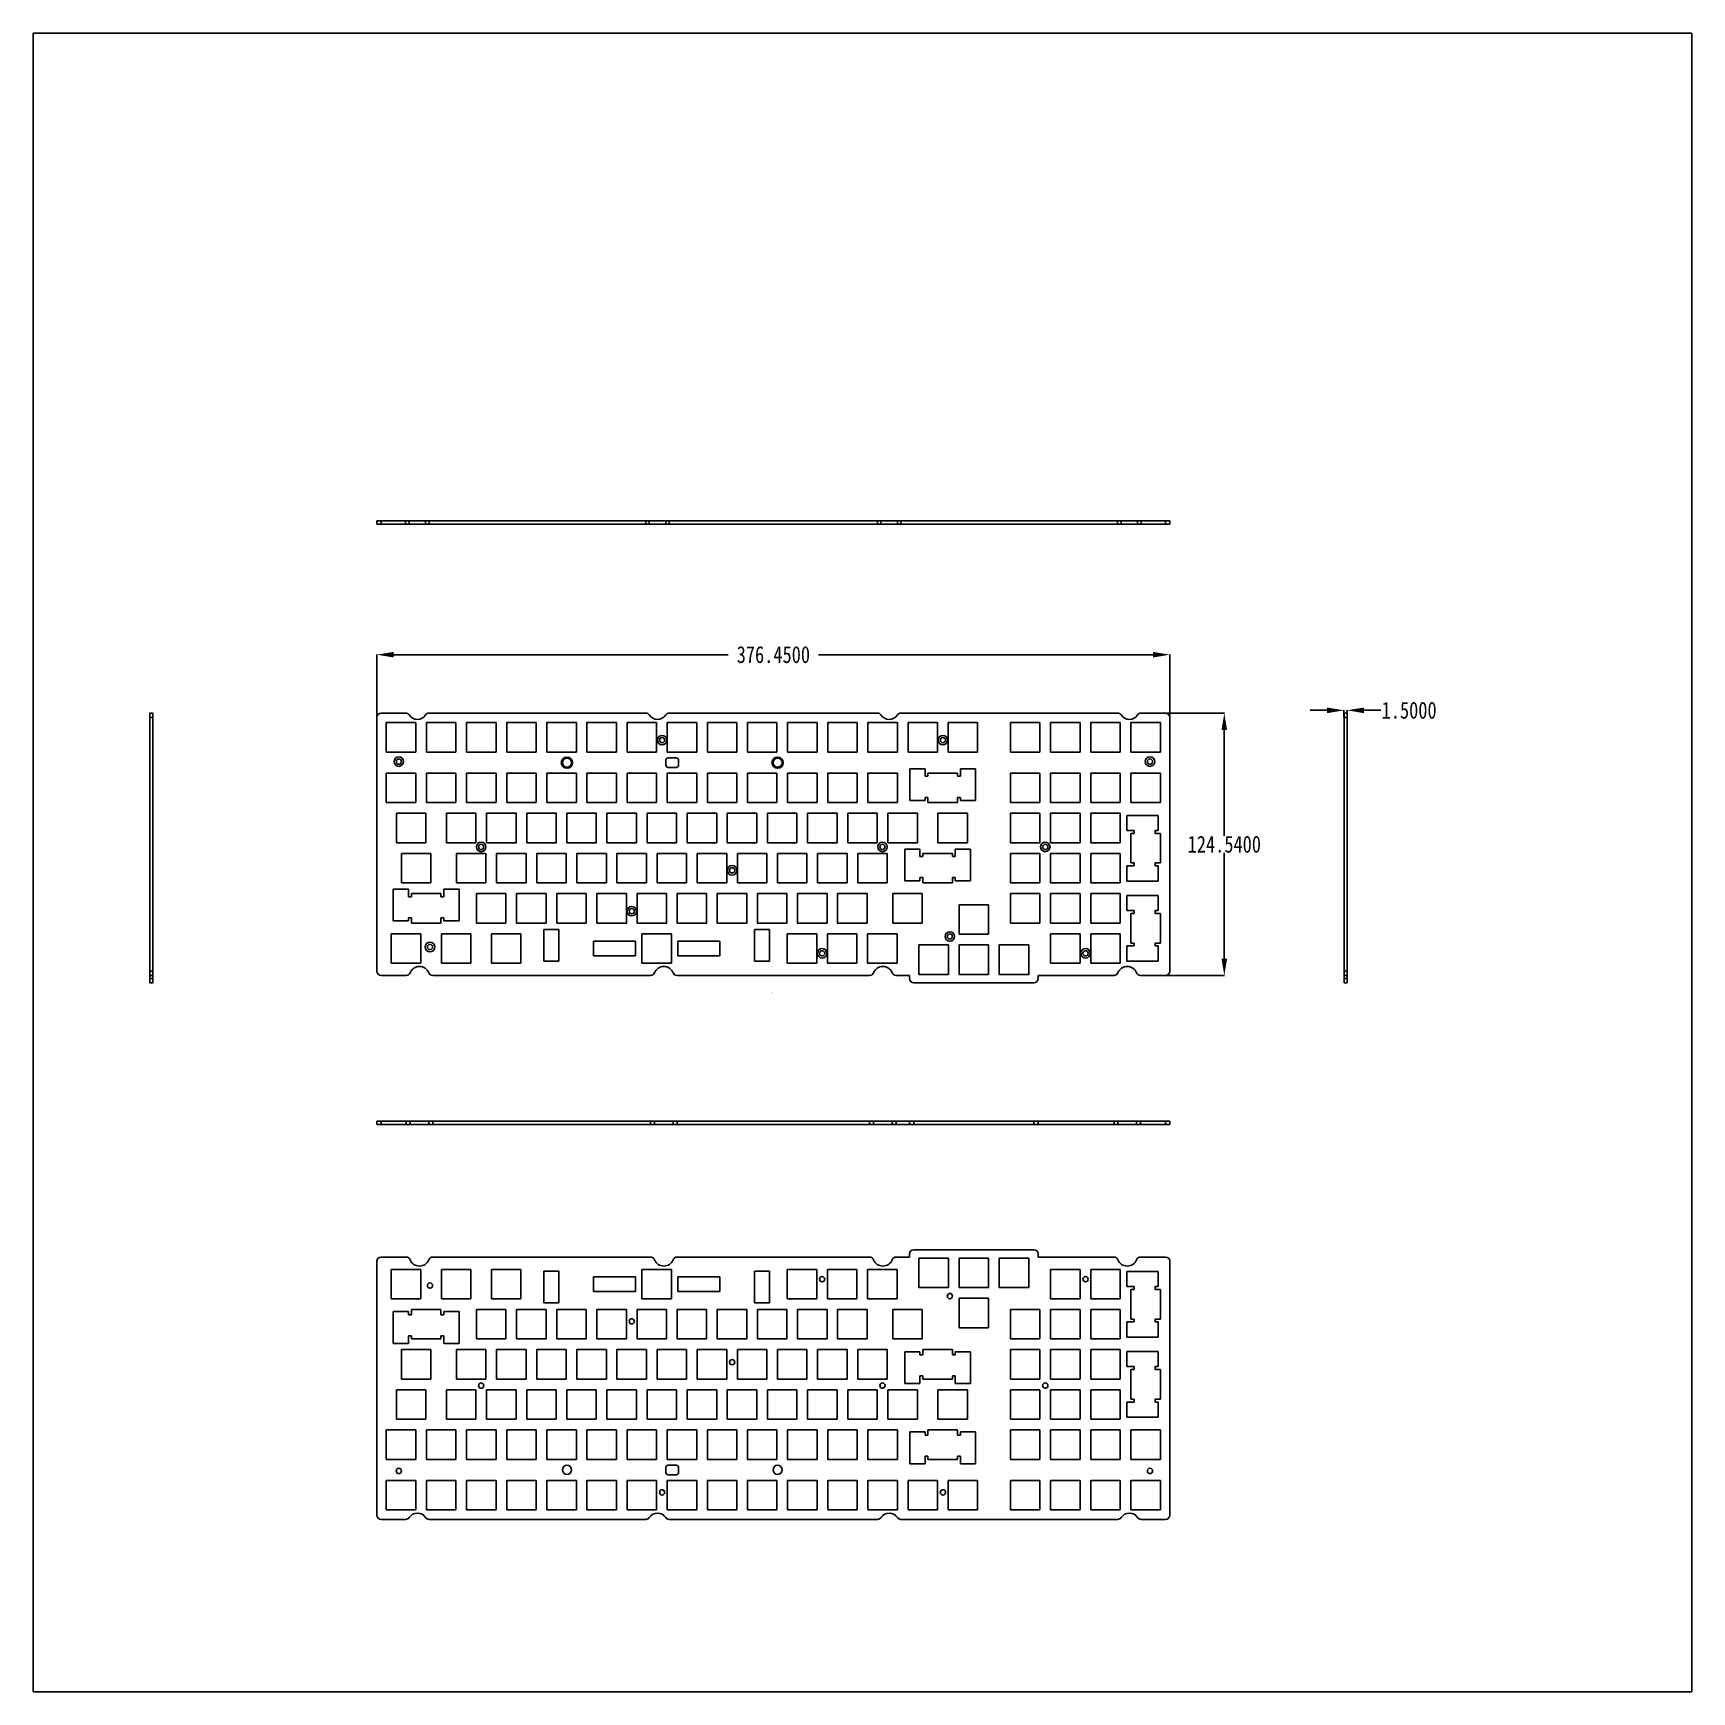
# Model space of a CAD drawing. Header units: inches. Extents: x 0 to 787, y 0 to 787.
import ezdxf

# ---------------------------------------------------------------- set-up
doc = ezdxf.new("R2010")
doc.units = ezdxf.units.IN
doc.header["$LTSCALE"] = 51.326917
doc.header["$MEASUREMENT"] = 0
doc.header["$PDMODE"] = 3
doc.header["$PDSIZE"] = 0.3125
doc.layers.get('0').update_dxf_attribs({"linetype": 'CONTINUOUS'})
doc.layers.get('Defpoints').update_dxf_attribs({"linetype": 'CONTINUOUS'})
doc.styles.get("Standard").update_dxf_attribs({"font": 'txt', "width": 0.8})
doc.dimstyles.get("Standard").update_dxf_attribs({"dimtxt": 0.15625, "dimasz": 0.1875, "dimexe": 0.125, "dimexo": 0.0625, "dimgap": 0.09, "dimtad": 0, "dimtih": 1, "dimtoh": 1, "dimzin": 4, "dimdsep": 46, "dimtxsty": 'Standard', "dimblk": '_FILLED', "dimblk1": '_FILLED', "dimblk2": '_FILLED', "dimcen": 0.09, "dimazin": 1, "dimtp": 0.01, "dimtm": 0.01, "dimtfac": 1, "dimtofl": 0, "dimtmove": 0, "dimatfit": 3, "dimldrblk": '_FILLED', "dimfxl": 1, "dimtolj": 1, "dimtzin": 4, "dimarcsym": 0})

msp = doc.modelspace()

# ---------------------------------------------------------------- texts
at = {"color": 2, "linetype": 'Continuous', "insert": (351.37795, 331.82634), "char_height": 0.15625, "width": 1.125, "attachment_point": 3, "line_spacing_factor": 0.9}
msp.add_mtext('比例 25.400', dxfattribs=at)

# ---------------------------------------------------------------- blocks, each defined once
blk = doc.blocks.new('_FILLED')
at = {"color": 0, "linetype": 'ByBlock'}
blk.add_solid([(0, 0), (-1, 0.167), (-1, -0.167)], dxfattribs=at)
blk = doc.blocks.new('*D2')
at = {"color": 0, "lineweight": -2, "transparency": 16777216}
for p, q in [((537.67, 464.61), (565.58, 464.61)), ((565.46, 456.61), (565.46, 406.43)), ((565.46, 348.07), (565.46, 398.25)), ((537.67, 340.07), (565.58, 340.07))]:
    blk.add_line(p, q, dxfattribs=at)
at = {"layer": 'Defpoints', "color": 0, "transparency": 16777216}
for p in [(537.6, 464.61), (537.6, 340.07), (565.46, 340.07)]:
    blk.add_point(p, dxfattribs=at)
at = {"color": 0, "lineweight": -2, "transparency": 16777216, "xscale": 8, "yscale": 8, "zscale": 8}
for p, rotation in [((565.46, 464.61), 90), ((565.46, 340.07), 270)]:
    blk.add_blockref('_FILLED', p, dxfattribs=dict(at, rotation=rotation))
at = {"color": 0, "transparency": 16777216, "insert": (565.46, 402.34), "char_height": 8, "attachment_point": 5}
blk.add_mtext('\\A1;124.5400', dxfattribs=at)
blk = doc.blocks.new('*D3')
at = {"color": 0, "lineweight": -2, "transparency": 16777216}
for p, q in [((163.15, 462.67), (163.15, 492.48)), ((171.15, 492.35), (329.95, 492.35)), ((531.6, 492.35), (372.8, 492.35)), ((539.6, 462.67), (539.6, 492.48))]:
    blk.add_line(p, q, dxfattribs=at)
at = {"layer": 'Defpoints', "color": 0, "transparency": 16777216}
for p in [(539.6, 492.35), (163.15, 462.61), (539.6, 462.61)]:
    blk.add_point(p, dxfattribs=at)
at = {"color": 0, "lineweight": -2, "transparency": 16777216, "xscale": 8, "yscale": 8, "zscale": 8, "rotation": 180}
blk.add_blockref('_FILLED', (163.15, 492.35), dxfattribs=at)
at = {"color": 0, "lineweight": -2, "transparency": 16777216, "xscale": 8, "yscale": 8, "zscale": 8}
blk.add_blockref('_FILLED', (539.6, 492.35), dxfattribs=at)
at = {"color": 0, "transparency": 16777216, "insert": (351.38, 492.35), "char_height": 8, "attachment_point": 5}
blk.add_mtext('\\A1;376.4500', dxfattribs=at)
blk = doc.blocks.new('*D4')
at = {"color": 0, "lineweight": -2, "transparency": 16777216}
for p, q in [((614.28, 465.94), (606.28, 465.94)), ((622.28, 462.67), (622.28, 466.06)), ((623.78, 462.67), (623.78, 466.06)), ((631.78, 465.94), (639.78, 465.94))]:
    blk.add_line(p, q, dxfattribs=at)
at = {"layer": 'Defpoints', "color": 0, "transparency": 16777216}
for p in [(623.78, 465.94), (622.28, 462.61), (623.78, 462.61)]:
    blk.add_point(p, dxfattribs=at)
at = {"color": 0, "lineweight": -2, "transparency": 16777216, "xscale": 8, "yscale": 8, "zscale": 8}
blk.add_blockref('_FILLED', (622.28, 465.94), dxfattribs=at)
at = {"color": 0, "lineweight": -2, "transparency": 16777216, "xscale": 8, "yscale": 8, "zscale": 8, "rotation": 180}
blk.add_blockref('_FILLED', (623.78, 465.94), dxfattribs=at)
at = {"color": 0, "transparency": 16777216, "insert": (653.2, 465.94), "char_height": 8, "attachment_point": 5}
blk.add_mtext('\\A1;1.5000', dxfattribs=at)

# ---------------------------------------------------------------- dimensions: what is measured, and where the dimension line sits
for base, p1, p2, picture, middle in [((539.60295, 492.35387), (163.15295, 462.61055), (539.60295, 462.61055), '*D3', (351.37795, 492.35387)), ((623.7815, 465.93529), (622.2815, 462.61055), (623.7815, 462.61055), '*D4', (653.20483, 465.93529))]:
    dim = msp.add_linear_dim(base=base, p1=p1, p2=p2, dimstyle='Standard', override={"dimtxt": 8, "dimasz": 8, "dimdec": 4, "dimzin": 0, "dimcen": 8.39895, "dimadec": 0, "dimazin": 0, "dimtp": 0, "dimtm": 0, "dimtdec": 4, "dimtzin": 0})
    dim.commit()
    dim.dimension.update_dxf_attribs({"geometry": picture, "text_midpoint": middle})
dim = msp.add_linear_dim(base=(565.45686, 340.07055), p1=(537.60295, 464.61055), p2=(537.60295, 340.07055), angle=90, dimstyle='Standard', override={"dimtxt": 8, "dimasz": 8, "dimdec": 4, "dimzin": 0, "dimcen": 8.39895, "dimadec": 0, "dimazin": 0, "dimtp": 0, "dimtm": 0, "dimtdec": 4, "dimtzin": 0})
dim.commit()
dim.dimension.update_dxf_attribs({"geometry": '*D2', "text_midpoint": (565.45686, 402.34055), "dimtype": 160})

# ---------------------------------------------------------------- linework, layer by layer
at = {"color": 7, "linetype": 'Continuous'}
for p, q in [((0, 0), (0, 787.40157)), ((0, 787.40157), (787.40157, 787.40157)), ((787.40157, 0), (787.40157, 787.40157)), ((163.15295, 554.36811), (163.15295, 555.86811)), ((163.15295, 555.86811), (539.60295, 555.86811)), ((163.15295, 554.36811), (539.60295, 554.36811)), ((165.15295, 555.86811), (165.15295, 554.36811)), ((176.78563, 554.36811), (176.78563, 555.86811)), ((178.44261, 555.86811), (178.44261, 554.36811)), ((186.31329, 554.36811), (186.31329, 555.86811)), ((187.97028, 555.86811), (187.97028, 554.36811)), ((290.78563, 554.36811), (290.78563, 555.86811)), ((292.44261, 555.86811), (292.44261, 554.36811)), ((300.31329, 554.36811), (300.31329, 555.86811)), ((301.97028, 555.86811), (301.97028, 554.36811)), ((400.78563, 554.36811), (400.78563, 555.86811)), ((402.44261, 555.86811), (402.44261, 554.36811)), ((410.31329, 554.36811), (410.31329, 555.86811)), ((411.97028, 555.86811), (411.97028, 554.36811)), ((514.78563, 554.36811), (514.78563, 555.86811)), ((516.44261, 555.86811), (516.44261, 554.36811)), ((524.31329, 554.36811), (524.31329, 555.86811)), ((525.97028, 555.86811), (525.97028, 554.36811)), ((537.60295, 554.36811), (537.60295, 555.86811)), ((539.60295, 555.86811), (539.60295, 554.36811)), ((55.35236, 336.57055), (55.35236, 464.61055)), ((55.35236, 464.61055), (56.85236, 464.61055)), ((56.85236, 336.57055), (56.85236, 464.61055)), ((165.15295, 464.61055), (176.78563, 464.61055)), ((187.97028, 464.61055), (290.78563, 464.61055)), ((301.97028, 464.61055), (400.78563, 464.61055)), ((411.97028, 464.61055), (514.78563, 464.61055)), ((525.97028, 464.61055), (537.60295, 464.61055)), ((622.2815, 464.61055), (622.2815, 336.57055)), ((622.2815, 464.61055), (623.7815, 464.61055)), ((623.7815, 336.57055), (623.7815, 464.61055)), ((56.85236, 462.61055), (55.35236, 462.61055)), ((163.15295, 342.07055), (163.15295, 462.61055)), ((167.65295, 446.11055), (167.65295, 460.11055)), ((167.65295, 460.11055), (181.65295, 460.11055)), ((181.65295, 460.11055), (181.65295, 446.11055)), ((186.70295, 446.11055), (186.70295, 460.11055)), ((186.70295, 460.11055), (200.70295, 460.11055)), ((200.70295, 460.11055), (200.70295, 446.11055)), ((205.75295, 446.11055), (205.75295, 460.11055)), ((205.75295, 460.11055), (219.75295, 460.11055)), ((219.75295, 460.11055), (219.75295, 446.11055)), ((224.80295, 446.11055), (224.80295, 460.11055)), ((224.80295, 460.11055), (238.80295, 460.11055)), ((238.80295, 460.11055), (238.80295, 446.11055)), ((243.85295, 446.11055), (243.85295, 460.11055)), ((243.85295, 460.11055), (257.85295, 460.11055)), ((257.85295, 460.11055), (257.85295, 446.11055)), ((262.90295, 446.11055), (262.90295, 460.11055)), ((262.90295, 460.11055), (276.90295, 460.11055)), ((276.90295, 460.11055), (276.90295, 446.11055)), ((281.95295, 446.11055), (281.95295, 460.11055)), ((281.95295, 460.11055), (295.95295, 460.11055)), ((295.95295, 460.11055), (295.95295, 446.11055)), ((301.00295, 446.11055), (301.00295, 460.11055)), ((301.00295, 460.11055), (315.00295, 460.11055)), ((315.00295, 460.11055), (315.00295, 446.11055)), ((320.05295, 446.11055), (320.05295, 460.11055)), ((320.05295, 460.11055), (334.05295, 460.11055)), ((334.05295, 460.11055), (334.05295, 446.11055)), ((339.10295, 446.11055), (339.10295, 460.11055)), ((339.10295, 460.11055), (353.10295, 460.11055)), ((353.10295, 460.11055), (353.10295, 446.11055)), ((358.15295, 446.11055), (358.15295, 460.11055)), ((358.15295, 460.11055), (372.15295, 460.11055)), ((372.15295, 460.11055), (372.15295, 446.11055)), ((377.20295, 446.11055), (377.20295, 460.11055)), ((377.20295, 460.11055), (391.20295, 460.11055)), ((391.20295, 460.11055), (391.20295, 446.11055)), ((396.25295, 446.11055), (396.25295, 460.11055)), ((396.25295, 460.11055), (410.25295, 460.11055)), ((410.25295, 460.11055), (410.25295, 446.11055)), ((415.30295, 446.11055), (415.30295, 460.11055)), ((415.30295, 460.11055), (429.30295, 460.11055)), ((429.30295, 460.11055), (429.30295, 446.11055)), ((434.35295, 460.11055), (448.35295, 460.11055)), ((434.35295, 446.11055), (434.35295, 460.11055)), ((448.35295, 460.11055), (448.35295, 446.11055)), ((463.95295, 460.11055), (477.95295, 460.11055)), ((463.95295, 446.11055), (463.95295, 460.11055)), ((477.95295, 460.11055), (477.95295, 446.11055)), ((483.00295, 460.11055), (497.00295, 460.11055)), ((483.00295, 446.11055), (483.00295, 460.11055)), ((497.00295, 460.11055), (497.00295, 446.11055)), ((502.05295, 460.11055), (516.05295, 460.11055)), ((502.05295, 446.11055), (502.05295, 460.11055)), ((516.05295, 460.11055), (516.05295, 446.11055)), ((521.10295, 460.11055), (535.10295, 460.11055)), ((521.10295, 446.11055), (521.10295, 460.11055)), ((535.10295, 460.11055), (535.10295, 446.11055)), ((539.60295, 462.61055), (539.60295, 342.07055)), ((623.7815, 462.61055), (622.2815, 462.61055)), ((181.65295, 446.11055), (167.65295, 446.11055)), ((200.70295, 446.11055), (186.70295, 446.11055)), ((219.75295, 446.11055), (205.75295, 446.11055)), ((238.80295, 446.11055), (224.80295, 446.11055)), ((257.85295, 446.11055), (243.85295, 446.11055)), ((276.90295, 446.11055), (262.90295, 446.11055)), ((295.95295, 446.11055), (281.95295, 446.11055)), ((300.37795, 442.37055), (300.37795, 439.87055)), ((315.00295, 446.11055), (301.00295, 446.11055)), ((305.37795, 443.37055), (301.37795, 443.37055)), ((306.37795, 439.87055), (306.37795, 442.37055)), ((334.05295, 446.11055), (320.05295, 446.11055)), ((353.10295, 446.11055), (339.10295, 446.11055)), ((372.15295, 446.11055), (358.15295, 446.11055)), ((391.20295, 446.11055), (377.20295, 446.11055)), ((410.25295, 446.11055), (396.25295, 446.11055)), ((429.30295, 446.11055), (415.30295, 446.11055)), ((448.35295, 446.11055), (434.35295, 446.11055)), ((477.95295, 446.11055), (463.95295, 446.11055)), ((497.00295, 446.11055), (483.00295, 446.11055)), ((516.05295, 446.11055), (502.05295, 446.11055)), ((535.10295, 446.11055), (521.10295, 446.11055)), ((167.65295, 422.11055), (167.65295, 436.11055)), ((167.65295, 436.11055), (181.65295, 436.11055)), ((181.65295, 436.11055), (181.65295, 422.11055)), ((186.70295, 422.11055), (186.70295, 436.11055)), ((186.70295, 436.11055), (200.70295, 436.11055)), ((200.70295, 436.11055), (200.70295, 422.11055)), ((205.75295, 422.11055), (205.75295, 436.11055)), ((205.75295, 436.11055), (219.75295, 436.11055)), ((219.75295, 436.11055), (219.75295, 422.11055)), ((224.80295, 422.11055), (224.80295, 436.11055)), ((224.80295, 436.11055), (238.80295, 436.11055)), ((238.80295, 436.11055), (238.80295, 422.11055)), ((243.85295, 422.11055), (243.85295, 436.11055)), ((243.85295, 436.11055), (257.85295, 436.11055)), ((257.85295, 436.11055), (257.85295, 422.11055)), ((262.90295, 422.11055), (262.90295, 436.11055)), ((262.90295, 436.11055), (276.90295, 436.11055)), ((276.90295, 436.11055), (276.90295, 422.11055)), ((281.95295, 422.11055), (281.95295, 436.11055)), ((281.95295, 436.11055), (295.95295, 436.11055)), ((295.95295, 436.11055), (295.95295, 422.11055)), ((301.00295, 422.11055), (301.00295, 436.11055)), ((301.00295, 436.11055), (315.00295, 436.11055)), ((301.37795, 438.87055), (305.37795, 438.87055)), ((315.00295, 436.11055), (315.00295, 422.11055)), ((320.05295, 422.11055), (320.05295, 436.11055)), ((320.05295, 436.11055), (334.05295, 436.11055)), ((334.05295, 436.11055), (334.05295, 422.11055)), ((339.10295, 422.11055), (339.10295, 436.11055)), ((339.10295, 436.11055), (353.10295, 436.11055)), ((353.10295, 436.11055), (353.10295, 422.11055)), ((358.15295, 422.11055), (358.15295, 436.11055)), ((358.15295, 436.11055), (372.15295, 436.11055)), ((372.15295, 436.11055), (372.15295, 422.11055)), ((377.20295, 422.11055), (377.20295, 436.11055)), ((377.20295, 436.11055), (391.20295, 436.11055)), ((391.20295, 436.11055), (391.20295, 422.11055)), ((396.25295, 436.11055), (410.25295, 436.11055)), ((396.25295, 422.11055), (396.25295, 436.11055)), ((410.25295, 436.11055), (410.25295, 422.11055)), ((416.18295, 438.17055), (423.38295, 438.17055)), ((416.18295, 423.11055), (416.18295, 438.17055)), ((423.38295, 438.17055), (423.38295, 434.61055)), ((423.38295, 434.61055), (424.78295, 434.61055)), ((424.78295, 436.11055), (438.78295, 436.11055)), ((424.78295, 434.61055), (424.78295, 436.11055)), ((438.78295, 436.11055), (438.78295, 434.61055)), ((438.78295, 434.61055), (440.18295, 434.61055)), ((440.18295, 438.17055), (447.38295, 438.17055)), ((440.18295, 434.61055), (440.18295, 438.17055)), ((447.38295, 438.17055), (447.38295, 423.11055)), ((463.95295, 436.11055), (477.95295, 436.11055)), ((463.95295, 422.11055), (463.95295, 436.11055)), ((477.95295, 436.11055), (477.95295, 422.11055)), ((483.00295, 436.11055), (497.00295, 436.11055)), ((483.00295, 422.11055), (483.00295, 436.11055)), ((497.00295, 436.11055), (497.00295, 422.11055)), ((502.05295, 436.11055), (516.05295, 436.11055)), ((502.05295, 422.11055), (502.05295, 436.11055)), ((516.05295, 436.11055), (516.05295, 422.11055)), ((521.10295, 436.11055), (535.10295, 436.11055)), ((521.10295, 422.11055), (521.10295, 436.11055)), ((535.10295, 436.11055), (535.10295, 422.11055)), ((181.65295, 422.11055), (167.65295, 422.11055)), ((200.70295, 422.11055), (186.70295, 422.11055)), ((219.75295, 422.11055), (205.75295, 422.11055)), ((238.80295, 422.11055), (224.80295, 422.11055)), ((257.85295, 422.11055), (243.85295, 422.11055)), ((276.90295, 422.11055), (262.90295, 422.11055)), ((295.95295, 422.11055), (281.95295, 422.11055)), ((315.00295, 422.11055), (301.00295, 422.11055)), ((334.05295, 422.11055), (320.05295, 422.11055)), ((353.10295, 422.11055), (339.10295, 422.11055)), ((372.15295, 422.11055), (358.15295, 422.11055)), ((391.20295, 422.11055), (377.20295, 422.11055)), ((410.25295, 422.11055), (396.25295, 422.11055)), ((423.38295, 423.11055), (416.18295, 423.11055)), ((424.78295, 424.61055), (423.38295, 424.61055)), ((423.38295, 424.61055), (423.38295, 423.11055)), ((424.78295, 422.11055), (424.78295, 424.61055)), ((438.78295, 422.11055), (424.78295, 422.11055)), ((440.18295, 424.61055), (438.78295, 424.61055)), ((438.78295, 424.61055), (438.78295, 422.11055)), ((440.18295, 423.11055), (440.18295, 424.61055)), ((447.38295, 423.11055), (440.18295, 423.11055)), ((477.95295, 422.11055), (463.95295, 422.11055)), ((497.00295, 422.11055), (483.00295, 422.11055)), ((516.05295, 422.11055), (502.05295, 422.11055)), ((535.10295, 422.11055), (521.10295, 422.11055)), ((172.42295, 403.06055), (172.42295, 417.06055)), ((172.42295, 417.06055), (186.42295, 417.06055)), ((186.42295, 417.06055), (186.42295, 403.06055)), ((196.18295, 403.06055), (196.18295, 417.06055)), ((196.18295, 417.06055), (210.18295, 417.06055)), ((210.18295, 417.06055), (210.18295, 403.06055)), ((215.23295, 403.06055), (215.23295, 417.06055)), ((215.23295, 417.06055), (229.23295, 417.06055)), ((229.23295, 417.06055), (229.23295, 403.06055)), ((234.28295, 403.06055), (234.28295, 417.06055)), ((234.28295, 417.06055), (248.28295, 417.06055)), ((248.28295, 417.06055), (248.28295, 403.06055)), ((253.33295, 403.06055), (253.33295, 417.06055)), ((253.33295, 417.06055), (267.33295, 417.06055)), ((267.33295, 417.06055), (267.33295, 403.06055)), ((272.38295, 403.06055), (272.38295, 417.06055)), ((272.38295, 417.06055), (286.38295, 417.06055)), ((286.38295, 417.06055), (286.38295, 403.06055)), ((291.43295, 403.06055), (291.43295, 417.06055)), ((291.43295, 417.06055), (305.43295, 417.06055)), ((305.43295, 417.06055), (305.43295, 403.06055)), ((310.48295, 403.06055), (310.48295, 417.06055)), ((310.48295, 417.06055), (324.48295, 417.06055)), ((324.48295, 417.06055), (324.48295, 403.06055)), ((329.53295, 403.06055), (329.53295, 417.06055)), ((329.53295, 417.06055), (343.53295, 417.06055)), ((343.53295, 417.06055), (343.53295, 403.06055)), ((348.58295, 403.06055), (348.58295, 417.06055)), ((348.58295, 417.06055), (362.58295, 417.06055)), ((362.58295, 417.06055), (362.58295, 403.06055)), ((367.63295, 403.06055), (367.63295, 417.06055)), ((367.63295, 417.06055), (381.63295, 417.06055)), ((381.63295, 417.06055), (381.63295, 403.06055)), ((386.68295, 417.06055), (400.68295, 417.06055)), ((386.68295, 403.06055), (386.68295, 417.06055)), ((400.68295, 417.06055), (400.68295, 403.06055)), ((405.73295, 417.06055), (419.73295, 417.06055)), ((405.73295, 403.06055), (405.73295, 417.06055)), ((419.73295, 417.06055), (419.73295, 403.06055)), ((429.50295, 417.06055), (443.50295, 417.06055)), ((429.50295, 403.06055), (429.50295, 417.06055)), ((443.50295, 417.06055), (443.50295, 403.06055)), ((463.95295, 417.06055), (477.95295, 417.06055)), ((463.95295, 403.06055), (463.95295, 417.06055)), ((477.95295, 417.06055), (477.95295, 403.06055)), ((483.00295, 417.06055), (497.00295, 417.06055)), ((483.00295, 403.06055), (483.00295, 417.06055)), ((497.00295, 417.06055), (497.00295, 403.06055)), ((502.05295, 417.06055), (516.05295, 417.06055)), ((502.05295, 403.06055), (502.05295, 417.06055)), ((516.05295, 417.06055), (516.05295, 403.06055)), ((519.16295, 416.07055), (534.10295, 416.07055)), ((519.16295, 408.87055), (519.16295, 416.07055)), ((534.10295, 416.07055), (534.10295, 408.87055)), ((186.42295, 403.06055), (172.42295, 403.06055)), ((210.18295, 403.06055), (196.18295, 403.06055)), ((229.23295, 403.06055), (215.23295, 403.06055)), ((248.28295, 403.06055), (234.28295, 403.06055)), ((267.33295, 403.06055), (253.33295, 403.06055)), ((286.38295, 403.06055), (272.38295, 403.06055)), ((305.43295, 403.06055), (291.43295, 403.06055)), ((324.48295, 403.06055), (310.48295, 403.06055)), ((343.53295, 403.06055), (329.53295, 403.06055)), ((362.58295, 403.06055), (348.58295, 403.06055)), ((381.63295, 403.06055), (367.63295, 403.06055)), ((400.68295, 403.06055), (386.68295, 403.06055)), ((419.73295, 403.06055), (405.73295, 403.06055)), ((443.50295, 403.06055), (429.50295, 403.06055)), ((477.95295, 403.06055), (463.95295, 403.06055)), ((497.00295, 403.06055), (483.00295, 403.06055)), ((516.05295, 403.06055), (502.05295, 403.06055)), ((522.60295, 408.87055), (519.16295, 408.87055)), ((521.10295, 407.47055), (522.60295, 407.47055)), ((521.10295, 393.47055), (521.10295, 407.47055)), ((522.60295, 407.47055), (522.60295, 408.87055)), ((534.10295, 408.87055), (532.60295, 408.87055)), ((532.60295, 408.87055), (532.60295, 407.47055)), ((532.60295, 407.47055), (535.10295, 407.47055)), ((535.10295, 407.47055), (535.10295, 393.47055)), ((174.80295, 384.01055), (174.80295, 398.01055)), ((174.80295, 398.01055), (188.80295, 398.01055)), ((188.80295, 398.01055), (188.80295, 384.01055)), ((200.95295, 384.01055), (200.95295, 398.01055)), ((200.95295, 398.01055), (214.95295, 398.01055)), ((214.95295, 398.01055), (214.95295, 384.01055)), ((220.00295, 384.01055), (220.00295, 398.01055)), ((220.00295, 398.01055), (234.00295, 398.01055)), ((234.00295, 398.01055), (234.00295, 384.01055)), ((239.05295, 384.01055), (239.05295, 398.01055)), ((239.05295, 398.01055), (253.05295, 398.01055)), ((253.05295, 398.01055), (253.05295, 384.01055)), ((258.10295, 384.01055), (258.10295, 398.01055)), ((258.10295, 398.01055), (272.10295, 398.01055)), ((272.10295, 398.01055), (272.10295, 384.01055)), ((277.15295, 384.01055), (277.15295, 398.01055)), ((277.15295, 398.01055), (291.15295, 398.01055)), ((291.15295, 398.01055), (291.15295, 384.01055)), ((296.20295, 384.01055), (296.20295, 398.01055)), ((296.20295, 398.01055), (310.20295, 398.01055)), ((310.20295, 398.01055), (310.20295, 384.01055)), ((315.25295, 384.01055), (315.25295, 398.01055)), ((315.25295, 398.01055), (329.25295, 398.01055)), ((329.25295, 398.01055), (329.25295, 384.01055)), ((334.30295, 384.01055), (334.30295, 398.01055)), ((334.30295, 398.01055), (348.30295, 398.01055)), ((348.30295, 398.01055), (348.30295, 384.01055)), ((353.35295, 398.01055), (367.35295, 398.01055)), ((353.35295, 384.01055), (353.35295, 398.01055)), ((367.35295, 398.01055), (367.35295, 384.01055)), ((372.40295, 398.01055), (386.40295, 398.01055)), ((372.40295, 384.01055), (372.40295, 398.01055)), ((386.40295, 398.01055), (386.40295, 384.01055)), ((391.45295, 398.01055), (405.45295, 398.01055)), ((391.45295, 384.01055), (391.45295, 398.01055)), ((405.45295, 398.01055), (405.45295, 384.01055)), ((413.76295, 400.07055), (420.96295, 400.07055)), ((413.76295, 385.01055), (413.76295, 400.07055)), ((420.96295, 400.07055), (420.96295, 396.51055)), ((420.96295, 396.51055), (422.36295, 396.51055)), ((422.36295, 398.01055), (436.36295, 398.01055)), ((422.36295, 396.51055), (422.36295, 398.01055)), ((436.36295, 398.01055), (436.36295, 396.51055)), ((436.36295, 396.51055), (437.76295, 396.51055)), ((437.76295, 400.07055), (444.96295, 400.07055)), ((437.76295, 396.51055), (437.76295, 400.07055)), ((444.96295, 400.07055), (444.96295, 385.01055)), ((463.95295, 398.01055), (477.95295, 398.01055)), ((463.95295, 384.01055), (463.95295, 398.01055)), ((477.95295, 398.01055), (477.95295, 384.01055)), ((483.00295, 398.01055), (497.00295, 398.01055)), ((483.00295, 384.01055), (483.00295, 398.01055)), ((497.00295, 398.01055), (497.00295, 384.01055)), ((502.05295, 398.01055), (516.05295, 398.01055)), ((502.05295, 384.01055), (502.05295, 398.01055)), ((516.05295, 398.01055), (516.05295, 384.01055)), ((422.36295, 386.51055), (420.96295, 386.51055)), ((420.96295, 386.51055), (420.96295, 385.01055)), ((422.36295, 384.01055), (422.36295, 386.51055)), ((437.76295, 386.51055), (436.36295, 386.51055)), ((436.36295, 386.51055), (436.36295, 384.01055)), ((437.76295, 385.01055), (437.76295, 386.51055)), ((519.16295, 392.07055), (522.60295, 392.07055)), ((519.16295, 384.87055), (519.16295, 392.07055)), ((522.60295, 393.47055), (521.10295, 393.47055)), ((522.60295, 392.07055), (522.60295, 393.47055)), ((535.10295, 393.47055), (532.60295, 393.47055)), ((532.60295, 393.47055), (532.60295, 392.07055)), ((532.60295, 392.07055), (534.10295, 392.07055)), ((534.10295, 392.07055), (534.10295, 384.87055)), ((170.95295, 365.96055), (170.95295, 381.02055)), ((170.95295, 381.02055), (178.15295, 381.02055)), ((188.80295, 384.01055), (174.80295, 384.01055)), ((178.15295, 381.02055), (178.15295, 377.46055)), ((179.55295, 377.46055), (179.55295, 378.96055)), ((179.55295, 378.96055), (193.55295, 378.96055)), ((193.55295, 378.96055), (193.55295, 377.46055)), ((194.95295, 377.46055), (194.95295, 381.02055)), ((194.95295, 381.02055), (202.15295, 381.02055)), ((214.95295, 384.01055), (200.95295, 384.01055)), ((202.15295, 381.02055), (202.15295, 365.96055)), ((210.45295, 364.96055), (210.45295, 378.96055)), ((210.45295, 378.96055), (224.45295, 378.96055)), ((234.00295, 384.01055), (220.00295, 384.01055)), ((224.45295, 378.96055), (224.45295, 364.96055)), ((229.50295, 364.96055), (229.50295, 378.96055)), ((229.50295, 378.96055), (243.50295, 378.96055)), ((253.05295, 384.01055), (239.05295, 384.01055)), ((243.50295, 378.96055), (243.50295, 364.96055)), ((248.55295, 364.96055), (248.55295, 378.96055)), ((248.55295, 378.96055), (262.55295, 378.96055)), ((272.10295, 384.01055), (258.10295, 384.01055)), ((262.55295, 378.96055), (262.55295, 364.96055)), ((267.60295, 364.96055), (267.60295, 378.96055)), ((267.60295, 378.96055), (281.60295, 378.96055)), ((291.15295, 384.01055), (277.15295, 384.01055)), ((281.60295, 378.96055), (281.60295, 364.96055)), ((286.65295, 364.96055), (286.65295, 378.96055)), ((286.65295, 378.96055), (300.65295, 378.96055)), ((310.20295, 384.01055), (296.20295, 384.01055)), ((300.65295, 378.96055), (300.65295, 364.96055)), ((305.70295, 364.96055), (305.70295, 378.96055)), ((305.70295, 378.96055), (319.70295, 378.96055)), ((329.25295, 384.01055), (315.25295, 384.01055)), ((319.70295, 378.96055), (319.70295, 364.96055)), ((324.75295, 364.96055), (324.75295, 378.96055)), ((324.75295, 378.96055), (338.75295, 378.96055)), ((348.30295, 384.01055), (334.30295, 384.01055)), ((338.75295, 378.96055), (338.75295, 364.96055)), ((343.80295, 378.96055), (357.80295, 378.96055)), ((343.80295, 364.96055), (343.80295, 378.96055)), ((367.35295, 384.01055), (353.35295, 384.01055)), ((357.80295, 378.96055), (357.80295, 364.96055)), ((362.85295, 378.96055), (376.85295, 378.96055)), ((362.85295, 364.96055), (362.85295, 378.96055)), ((386.40295, 384.01055), (372.40295, 384.01055)), ((376.85295, 378.96055), (376.85295, 364.96055)), ((381.90295, 378.96055), (395.90295, 378.96055)), ((381.90295, 364.96055), (381.90295, 378.96055)), ((405.45295, 384.01055), (391.45295, 384.01055)), ((395.90295, 378.96055), (395.90295, 364.96055)), ((408.05295, 378.96055), (422.05295, 378.96055)), ((408.05295, 364.96055), (408.05295, 378.96055)), ((420.96295, 385.01055), (413.76295, 385.01055)), ((422.05295, 378.96055), (422.05295, 364.96055)), ((436.36295, 384.01055), (422.36295, 384.01055)), ((444.96295, 385.01055), (437.76295, 385.01055)), ((477.95295, 384.01055), (463.95295, 384.01055)), ((463.95295, 378.96055), (477.95295, 378.96055)), ((463.95295, 364.96055), (463.95295, 378.96055)), ((477.95295, 378.96055), (477.95295, 364.96055)), ((497.00295, 384.01055), (483.00295, 384.01055)), ((483.00295, 378.96055), (497.00295, 378.96055)), ((483.00295, 364.96055), (483.00295, 378.96055)), ((497.00295, 378.96055), (497.00295, 364.96055)), ((516.05295, 384.01055), (502.05295, 384.01055)), ((502.05295, 378.96055), (516.05295, 378.96055)), ((502.05295, 364.96055), (502.05295, 378.96055)), ((516.05295, 378.96055), (516.05295, 364.96055)), ((534.10295, 384.87055), (519.16295, 384.87055)), ((519.16295, 378.07055), (534.10295, 378.07055)), ((519.16295, 370.87055), (519.16295, 378.07055)), ((534.10295, 378.07055), (534.10295, 370.87055)), ((178.15295, 377.46055), (179.55295, 377.46055)), ((193.55295, 377.46055), (194.95295, 377.46055)), ((439.56295, 373.62055), (453.56295, 373.62055)), ((439.56295, 359.62055), (439.56295, 373.62055)), ((453.56295, 373.62055), (453.56295, 359.62055)), ((522.60295, 370.87055), (519.16295, 370.87055)), ((522.60295, 369.47055), (522.60295, 370.87055)), ((534.10295, 370.87055), (532.60295, 370.87055)), ((532.60295, 370.87055), (532.60295, 369.47055)), ((178.15295, 365.96055), (170.95295, 365.96055)), ((178.15295, 367.46055), (178.15295, 365.96055)), ((179.55295, 367.46055), (178.15295, 367.46055)), ((179.55295, 364.96055), (179.55295, 367.46055)), ((193.55295, 364.96055), (179.55295, 364.96055)), ((193.55295, 367.46055), (193.55295, 364.96055)), ((194.95295, 367.46055), (193.55295, 367.46055)), ((194.95295, 365.96055), (194.95295, 367.46055)), ((202.15295, 365.96055), (194.95295, 365.96055)), ((224.45295, 364.96055), (210.45295, 364.96055)), ((243.50295, 364.96055), (229.50295, 364.96055)), ((262.55295, 364.96055), (248.55295, 364.96055)), ((281.60295, 364.96055), (267.60295, 364.96055)), ((300.65295, 364.96055), (286.65295, 364.96055)), ((319.70295, 364.96055), (305.70295, 364.96055)), ((338.75295, 364.96055), (324.75295, 364.96055)), ((357.80295, 364.96055), (343.80295, 364.96055)), ((376.85295, 364.96055), (362.85295, 364.96055)), ((395.90295, 364.96055), (381.90295, 364.96055)), ((422.05295, 364.96055), (408.05295, 364.96055)), ((477.95295, 364.96055), (463.95295, 364.96055)), ((497.00295, 364.96055), (483.00295, 364.96055)), ((516.05295, 364.96055), (502.05295, 364.96055)), ((521.10295, 369.47055), (522.60295, 369.47055)), ((521.10295, 355.47055), (521.10295, 369.47055)), ((532.60295, 369.47055), (535.10295, 369.47055)), ((535.10295, 369.47055), (535.10295, 355.47055)), ((170.02295, 345.91055), (170.02295, 359.91055)), ((170.02295, 359.91055), (184.02295, 359.91055)), ((184.02295, 359.91055), (184.02295, 345.91055)), ((193.79295, 345.91055), (193.79295, 359.91055)), ((193.79295, 359.91055), (207.79295, 359.91055)), ((207.79295, 359.91055), (207.79295, 345.91055)), ((217.56295, 345.91055), (217.56295, 359.91055)), ((217.56295, 359.91055), (231.56295, 359.91055)), ((231.56295, 359.91055), (231.56295, 345.91055)), ((242.36295, 346.79055), (242.36295, 361.85055)), ((242.36295, 361.85055), (249.56295, 361.85055)), ((249.56295, 361.85055), (249.56295, 346.79055)), ((265.96295, 349.41055), (265.96295, 356.41055)), ((265.96295, 356.41055), (285.96295, 356.41055)), ((285.96295, 356.41055), (285.96295, 349.41055)), ((288.96295, 345.91055), (288.96295, 359.91055)), ((288.96295, 359.91055), (302.96295, 359.91055)), ((302.96295, 359.91055), (302.96295, 345.91055)), ((305.96295, 349.41055), (305.96295, 356.41055)), ((305.96295, 356.41055), (325.96295, 356.41055)), ((325.96295, 356.41055), (325.96295, 349.41055)), ((342.36295, 361.85055), (349.56295, 361.85055)), ((342.36295, 346.79055), (342.36295, 361.85055)), ((349.56295, 361.85055), (349.56295, 346.79055)), ((357.98295, 359.91055), (371.98295, 359.91055)), ((357.98295, 345.91055), (357.98295, 359.91055)), ((371.98295, 359.91055), (371.98295, 345.91055)), ((377.03295, 359.91055), (391.03295, 359.91055)), ((377.03295, 345.91055), (377.03295, 359.91055)), ((391.03295, 359.91055), (391.03295, 345.91055)), ((396.08295, 359.91055), (410.08295, 359.91055)), ((396.08295, 345.91055), (396.08295, 359.91055)), ((410.08295, 359.91055), (410.08295, 345.91055)), ((420.51295, 354.57055), (434.51295, 354.57055)), ((420.51295, 340.57055), (420.51295, 354.57055)), ((434.51295, 354.57055), (434.51295, 340.57055)), ((453.56295, 359.62055), (439.56295, 359.62055)), ((439.56295, 354.57055), (453.56295, 354.57055)), ((439.56295, 340.57055), (439.56295, 354.57055)), ((453.56295, 354.57055), (453.56295, 340.57055)), ((458.61295, 354.57055), (472.61295, 354.57055)), ((458.61295, 340.57055), (458.61295, 354.57055)), ((472.61295, 354.57055), (472.61295, 340.57055)), ((483.00295, 359.91055), (497.00295, 359.91055)), ((483.00295, 345.91055), (483.00295, 359.91055)), ((497.00295, 359.91055), (497.00295, 345.91055)), ((502.05295, 359.91055), (516.05295, 359.91055)), ((502.05295, 345.91055), (502.05295, 359.91055)), ((516.05295, 359.91055), (516.05295, 345.91055)), ((522.60295, 355.47055), (521.10295, 355.47055)), ((522.60295, 354.07055), (522.60295, 355.47055)), ((535.10295, 355.47055), (532.60295, 355.47055)), ((532.60295, 355.47055), (532.60295, 354.07055)), ((249.56295, 346.79055), (242.36295, 346.79055)), ((285.96295, 349.41055), (265.96295, 349.41055)), ((325.96295, 349.41055), (305.96295, 349.41055)), ((349.56295, 346.79055), (342.36295, 346.79055)), ((519.16295, 354.07055), (522.60295, 354.07055)), ((519.16295, 346.87055), (519.16295, 354.07055)), ((534.10295, 346.87055), (519.16295, 346.87055)), ((532.60295, 354.07055), (534.10295, 354.07055)), ((534.10295, 354.07055), (534.10295, 346.87055)), ((55.35236, 342.07055), (56.85236, 342.07055)), ((56.85236, 340.07055), (55.35236, 340.07055)), ((177.10005, 340.07055), (165.15295, 340.07055)), ((184.02295, 345.91055), (170.02295, 345.91055)), ((293.10005, 340.07055), (189.65586, 340.07055)), ((207.79295, 345.91055), (193.79295, 345.91055)), ((231.56295, 345.91055), (217.56295, 345.91055)), ((302.96295, 345.91055), (288.96295, 345.91055)), ((397.10005, 340.07055), (305.65586, 340.07055)), ((371.98295, 345.91055), (357.98295, 345.91055)), ((391.03295, 345.91055), (377.03295, 345.91055)), ((410.08295, 345.91055), (396.08295, 345.91055)), ((416.01295, 340.07055), (409.65586, 340.07055)), ((416.01295, 340.07055), (416.01295, 338.57055)), ((434.51295, 340.57055), (420.51295, 340.57055)), ((453.56295, 340.57055), (439.56295, 340.57055)), ((472.61295, 340.57055), (458.61295, 340.57055)), ((477.10295, 340.07055), (513.10005, 340.07055)), ((477.10295, 340.07055), (477.10295, 338.57055)), ((497.00295, 345.91055), (483.00295, 345.91055)), ((516.05295, 345.91055), (502.05295, 345.91055)), ((525.65586, 340.07055), (537.60295, 340.07055)), ((622.2815, 342.07055), (623.7815, 342.07055)), ((623.7815, 340.07055), (622.2815, 340.07055)), ((55.35236, 338.57055), (56.85236, 338.57055)), ((56.85236, 336.57055), (55.35236, 336.57055)), ((475.10295, 336.57055), (418.01295, 336.57055)), ((622.2815, 338.57055), (623.7815, 338.57055)), ((623.7815, 336.57055), (622.2815, 336.57055)), ((163.15295, 269.37795), (163.15295, 270.87795)), ((163.15295, 270.87795), (539.60295, 270.87795)), ((163.15295, 269.37795), (539.60295, 269.37795)), ((165.15295, 270.87795), (165.15295, 269.37795)), ((177.10005, 269.37795), (177.10005, 270.87795)), ((178.96017, 270.87795), (178.96017, 269.37795)), ((187.79574, 269.37795), (187.79574, 270.87795)), ((189.65586, 270.87795), (189.65586, 269.37795)), ((293.10005, 269.37795), (293.10005, 270.87795)), ((294.96017, 270.87795), (294.96017, 269.37795)), ((303.79574, 269.37795), (303.79574, 270.87795)), ((305.65586, 270.87795), (305.65586, 269.37795)), ((397.10005, 269.37795), (397.10005, 270.87795)), ((398.96017, 270.87795), (398.96017, 269.37795)), ((407.79574, 269.37795), (407.79574, 270.87795)), ((409.65586, 270.87795), (409.65586, 269.37795)), ((416.01295, 269.37795), (416.01295, 270.87795)), ((418.01295, 270.87795), (418.01295, 269.37795)), ((475.10295, 269.37795), (475.10295, 270.87795)), ((477.10295, 270.87795), (477.10295, 269.37795)), ((513.10005, 269.37795), (513.10005, 270.87795)), ((514.96017, 270.87795), (514.96017, 269.37795)), ((523.79574, 269.37795), (523.79574, 270.87795)), ((525.65586, 270.87795), (525.65586, 269.37795)), ((537.60295, 269.37795), (537.60295, 270.87795)), ((539.60295, 270.87795), (539.60295, 269.37795)), ((177.10005, 206.38614), (165.15295, 206.38614)), ((293.10005, 206.38614), (189.65586, 206.38614)), ((397.10005, 206.38614), (305.65586, 206.38614)), ((416.01295, 206.38614), (409.65586, 206.38614)), ((416.01295, 206.38614), (416.01295, 207.88614)), ((475.10295, 209.88614), (418.01295, 209.88614)), ((434.51295, 205.88614), (420.51295, 205.88614)), ((420.51295, 205.88614), (420.51295, 191.88614)), ((434.51295, 191.88614), (434.51295, 205.88614)), ((453.56295, 205.88614), (439.56295, 205.88614)), ((439.56295, 205.88614), (439.56295, 191.88614)), ((453.56295, 191.88614), (453.56295, 205.88614)), ((472.61295, 205.88614), (458.61295, 205.88614)), ((458.61295, 205.88614), (458.61295, 191.88614)), ((472.61295, 191.88614), (472.61295, 205.88614)), ((477.10295, 206.38614), (477.10295, 207.88614)), ((477.10295, 206.38614), (513.10005, 206.38614)), ((525.65586, 206.38614), (537.60295, 206.38614)), ((163.15295, 204.38614), (163.15295, 83.84614)), ((170.02295, 200.54614), (170.02295, 186.54614)), ((184.02295, 200.54614), (170.02295, 200.54614)), ((184.02295, 186.54614), (184.02295, 200.54614)), ((193.79295, 200.54614), (193.79295, 186.54614)), ((207.79295, 200.54614), (193.79295, 200.54614)), ((207.79295, 186.54614), (207.79295, 200.54614)), ((217.56295, 200.54614), (217.56295, 186.54614)), ((231.56295, 200.54614), (217.56295, 200.54614)), ((231.56295, 186.54614), (231.56295, 200.54614)), ((242.36295, 199.66614), (242.36295, 184.60614)), ((249.56295, 199.66614), (242.36295, 199.66614)), ((249.56295, 184.60614), (249.56295, 199.66614)), ((265.96295, 197.04614), (265.96295, 190.04614)), ((285.96295, 197.04614), (265.96295, 197.04614)), ((285.96295, 190.04614), (285.96295, 197.04614)), ((288.96295, 200.54614), (288.96295, 186.54614)), ((302.96295, 200.54614), (288.96295, 200.54614)), ((302.96295, 186.54614), (302.96295, 200.54614)), ((305.96295, 197.04614), (305.96295, 190.04614)), ((325.96295, 197.04614), (305.96295, 197.04614)), ((325.96295, 190.04614), (325.96295, 197.04614)), ((342.36295, 199.66614), (342.36295, 184.60614)), ((349.56295, 199.66614), (342.36295, 199.66614)), ((349.56295, 184.60614), (349.56295, 199.66614)), ((357.98295, 200.54614), (357.98295, 186.54614)), ((371.98295, 200.54614), (357.98295, 200.54614)), ((371.98295, 186.54614), (371.98295, 200.54614)), ((377.03295, 200.54614), (377.03295, 186.54614)), ((391.03295, 200.54614), (377.03295, 200.54614)), ((391.03295, 186.54614), (391.03295, 200.54614)), ((396.08295, 200.54614), (396.08295, 186.54614)), ((410.08295, 200.54614), (396.08295, 200.54614)), ((410.08295, 186.54614), (410.08295, 200.54614)), ((497.00295, 200.54614), (483.00295, 200.54614)), ((483.00295, 200.54614), (483.00295, 186.54614)), ((497.00295, 186.54614), (497.00295, 200.54614)), ((516.05295, 200.54614), (502.05295, 200.54614)), ((502.05295, 200.54614), (502.05295, 186.54614)), ((516.05295, 186.54614), (516.05295, 200.54614)), ((534.10295, 199.58614), (519.16295, 199.58614)), ((519.16295, 199.58614), (519.16295, 192.38614)), ((534.10295, 192.38614), (534.10295, 199.58614)), ((539.60295, 83.84614), (539.60295, 204.38614)), ((265.96295, 190.04614), (285.96295, 190.04614)), ((305.96295, 190.04614), (325.96295, 190.04614)), ((420.51295, 191.88614), (434.51295, 191.88614)), ((439.56295, 191.88614), (453.56295, 191.88614)), ((458.61295, 191.88614), (472.61295, 191.88614)), ((519.16295, 192.38614), (522.60295, 192.38614)), ((522.60295, 190.98614), (521.10295, 190.98614)), ((521.10295, 190.98614), (521.10295, 176.98614)), ((522.60295, 192.38614), (522.60295, 190.98614)), ((532.60295, 192.38614), (534.10295, 192.38614)), ((532.60295, 190.98614), (532.60295, 192.38614)), ((535.10295, 190.98614), (532.60295, 190.98614)), ((535.10295, 176.98614), (535.10295, 190.98614)), ((170.02295, 186.54614), (184.02295, 186.54614)), ((179.55295, 181.49614), (179.55295, 178.99614)), ((193.55295, 181.49614), (179.55295, 181.49614)), ((193.55295, 178.99614), (193.55295, 181.49614)), ((193.79295, 186.54614), (207.79295, 186.54614)), ((210.45295, 181.49614), (210.45295, 167.49614)), ((224.45295, 181.49614), (210.45295, 181.49614)), ((217.56295, 186.54614), (231.56295, 186.54614)), ((224.45295, 167.49614), (224.45295, 181.49614)), ((229.50295, 181.49614), (229.50295, 167.49614)), ((243.50295, 181.49614), (229.50295, 181.49614)), ((242.36295, 184.60614), (249.56295, 184.60614)), ((243.50295, 167.49614), (243.50295, 181.49614)), ((248.55295, 181.49614), (248.55295, 167.49614)), ((262.55295, 181.49614), (248.55295, 181.49614)), ((262.55295, 167.49614), (262.55295, 181.49614)), ((267.60295, 181.49614), (267.60295, 167.49614)), ((281.60295, 181.49614), (267.60295, 181.49614)), ((281.60295, 167.49614), (281.60295, 181.49614)), ((286.65295, 181.49614), (286.65295, 167.49614)), ((300.65295, 181.49614), (286.65295, 181.49614)), ((288.96295, 186.54614), (302.96295, 186.54614)), ((300.65295, 167.49614), (300.65295, 181.49614)), ((305.70295, 181.49614), (305.70295, 167.49614)), ((319.70295, 181.49614), (305.70295, 181.49614)), ((319.70295, 167.49614), (319.70295, 181.49614)), ((324.75295, 181.49614), (324.75295, 167.49614)), ((338.75295, 181.49614), (324.75295, 181.49614)), ((338.75295, 167.49614), (338.75295, 181.49614)), ((342.36295, 184.60614), (349.56295, 184.60614)), ((343.80295, 181.49614), (343.80295, 167.49614)), ((357.80295, 181.49614), (343.80295, 181.49614)), ((357.80295, 167.49614), (357.80295, 181.49614)), ((357.98295, 186.54614), (371.98295, 186.54614)), ((362.85295, 181.49614), (362.85295, 167.49614)), ((376.85295, 181.49614), (362.85295, 181.49614)), ((376.85295, 167.49614), (376.85295, 181.49614)), ((377.03295, 186.54614), (391.03295, 186.54614)), ((381.90295, 181.49614), (381.90295, 167.49614)), ((395.90295, 181.49614), (381.90295, 181.49614)), ((395.90295, 167.49614), (395.90295, 181.49614)), ((396.08295, 186.54614), (410.08295, 186.54614)), ((422.05295, 181.49614), (408.05295, 181.49614)), ((408.05295, 181.49614), (408.05295, 167.49614)), ((422.05295, 167.49614), (422.05295, 181.49614)), ((453.56295, 186.83614), (439.56295, 186.83614)), ((439.56295, 186.83614), (439.56295, 172.83614)), ((453.56295, 172.83614), (453.56295, 186.83614)), ((477.95295, 181.49614), (463.95295, 181.49614)), ((463.95295, 181.49614), (463.95295, 167.49614)), ((477.95295, 167.49614), (477.95295, 181.49614)), ((483.00295, 186.54614), (497.00295, 186.54614)), ((497.00295, 181.49614), (483.00295, 181.49614)), ((483.00295, 181.49614), (483.00295, 167.49614)), ((497.00295, 167.49614), (497.00295, 181.49614)), ((502.05295, 186.54614), (516.05295, 186.54614)), ((516.05295, 181.49614), (502.05295, 181.49614)), ((502.05295, 181.49614), (502.05295, 167.49614)), ((516.05295, 167.49614), (516.05295, 181.49614)), ((170.95295, 180.49614), (170.95295, 165.43614)), ((178.15295, 180.49614), (170.95295, 180.49614)), ((178.15295, 178.99614), (178.15295, 180.49614)), ((179.55295, 178.99614), (178.15295, 178.99614)), ((194.95295, 178.99614), (193.55295, 178.99614)), ((194.95295, 180.49614), (194.95295, 178.99614)), ((202.15295, 180.49614), (194.95295, 180.49614)), ((202.15295, 165.43614), (202.15295, 180.49614)), ((522.60295, 175.58614), (519.16295, 175.58614)), ((519.16295, 175.58614), (519.16295, 168.38614)), ((521.10295, 176.98614), (522.60295, 176.98614)), ((522.60295, 176.98614), (522.60295, 175.58614)), ((532.60295, 176.98614), (535.10295, 176.98614)), ((532.60295, 175.58614), (532.60295, 176.98614)), ((534.10295, 175.58614), (532.60295, 175.58614)), ((534.10295, 168.38614), (534.10295, 175.58614)), ((170.95295, 165.43614), (178.15295, 165.43614)), ((178.15295, 165.43614), (178.15295, 168.99614)), ((178.15295, 168.99614), (179.55295, 168.99614)), ((179.55295, 168.99614), (179.55295, 167.49614)), ((179.55295, 167.49614), (193.55295, 167.49614)), ((193.55295, 167.49614), (193.55295, 168.99614)), ((193.55295, 168.99614), (194.95295, 168.99614)), ((194.95295, 168.99614), (194.95295, 165.43614)), ((194.95295, 165.43614), (202.15295, 165.43614)), ((210.45295, 167.49614), (224.45295, 167.49614)), ((229.50295, 167.49614), (243.50295, 167.49614)), ((248.55295, 167.49614), (262.55295, 167.49614)), ((267.60295, 167.49614), (281.60295, 167.49614)), ((286.65295, 167.49614), (300.65295, 167.49614)), ((305.70295, 167.49614), (319.70295, 167.49614)), ((324.75295, 167.49614), (338.75295, 167.49614)), ((343.80295, 167.49614), (357.80295, 167.49614)), ((362.85295, 167.49614), (376.85295, 167.49614)), ((381.90295, 167.49614), (395.90295, 167.49614)), ((408.05295, 167.49614), (422.05295, 167.49614)), ((439.56295, 172.83614), (453.56295, 172.83614)), ((463.95295, 167.49614), (477.95295, 167.49614)), ((483.00295, 167.49614), (497.00295, 167.49614)), ((502.05295, 167.49614), (516.05295, 167.49614)), ((519.16295, 168.38614), (534.10295, 168.38614)), ((174.80295, 162.44614), (174.80295, 148.44614)), ((188.80295, 162.44614), (174.80295, 162.44614)), ((188.80295, 148.44614), (188.80295, 162.44614)), ((200.95295, 162.44614), (200.95295, 148.44614)), ((214.95295, 162.44614), (200.95295, 162.44614)), ((214.95295, 148.44614), (214.95295, 162.44614)), ((220.00295, 162.44614), (220.00295, 148.44614)), ((234.00295, 162.44614), (220.00295, 162.44614)), ((234.00295, 148.44614), (234.00295, 162.44614)), ((239.05295, 162.44614), (239.05295, 148.44614)), ((253.05295, 162.44614), (239.05295, 162.44614)), ((253.05295, 148.44614), (253.05295, 162.44614)), ((258.10295, 162.44614), (258.10295, 148.44614)), ((272.10295, 162.44614), (258.10295, 162.44614)), ((272.10295, 148.44614), (272.10295, 162.44614)), ((277.15295, 162.44614), (277.15295, 148.44614)), ((291.15295, 162.44614), (277.15295, 162.44614)), ((291.15295, 148.44614), (291.15295, 162.44614)), ((296.20295, 162.44614), (296.20295, 148.44614)), ((310.20295, 162.44614), (296.20295, 162.44614)), ((310.20295, 148.44614), (310.20295, 162.44614)), ((315.25295, 162.44614), (315.25295, 148.44614)), ((329.25295, 162.44614), (315.25295, 162.44614)), ((329.25295, 148.44614), (329.25295, 162.44614)), ((334.30295, 162.44614), (334.30295, 148.44614)), ((348.30295, 162.44614), (334.30295, 162.44614)), ((348.30295, 148.44614), (348.30295, 162.44614)), ((353.35295, 162.44614), (353.35295, 148.44614)), ((367.35295, 162.44614), (353.35295, 162.44614)), ((367.35295, 148.44614), (367.35295, 162.44614)), ((372.40295, 162.44614), (372.40295, 148.44614)), ((386.40295, 162.44614), (372.40295, 162.44614)), ((386.40295, 148.44614), (386.40295, 162.44614)), ((405.45295, 162.44614), (391.45295, 162.44614)), ((391.45295, 162.44614), (391.45295, 148.44614)), ((405.45295, 148.44614), (405.45295, 162.44614)), ((420.96295, 161.44614), (413.76295, 161.44614)), ((413.76295, 161.44614), (413.76295, 146.38614)), ((420.96295, 159.94614), (420.96295, 161.44614)), ((422.36295, 159.94614), (420.96295, 159.94614)), ((436.36295, 162.44614), (422.36295, 162.44614)), ((422.36295, 162.44614), (422.36295, 159.94614)), ((436.36295, 159.94614), (436.36295, 162.44614)), ((437.76295, 159.94614), (436.36295, 159.94614)), ((444.96295, 161.44614), (437.76295, 161.44614)), ((437.76295, 161.44614), (437.76295, 159.94614)), ((444.96295, 146.38614), (444.96295, 161.44614)), ((477.95295, 162.44614), (463.95295, 162.44614)), ((463.95295, 162.44614), (463.95295, 148.44614)), ((477.95295, 148.44614), (477.95295, 162.44614)), ((497.00295, 162.44614), (483.00295, 162.44614)), ((483.00295, 162.44614), (483.00295, 148.44614)), ((497.00295, 148.44614), (497.00295, 162.44614)), ((516.05295, 162.44614), (502.05295, 162.44614)), ((502.05295, 162.44614), (502.05295, 148.44614)), ((516.05295, 148.44614), (516.05295, 162.44614)), ((534.10295, 161.58614), (519.16295, 161.58614)), ((519.16295, 161.58614), (519.16295, 154.38614)), ((534.10295, 154.38614), (534.10295, 161.58614)), ((420.96295, 149.94614), (422.36295, 149.94614)), ((420.96295, 146.38614), (420.96295, 149.94614)), ((422.36295, 149.94614), (422.36295, 148.44614)), ((436.36295, 149.94614), (437.76295, 149.94614)), ((436.36295, 148.44614), (436.36295, 149.94614)), ((437.76295, 149.94614), (437.76295, 146.38614)), ((519.16295, 154.38614), (522.60295, 154.38614)), ((522.60295, 152.98614), (521.10295, 152.98614)), ((521.10295, 152.98614), (521.10295, 138.98614)), ((522.60295, 154.38614), (522.60295, 152.98614)), ((532.60295, 154.38614), (534.10295, 154.38614)), ((532.60295, 152.98614), (532.60295, 154.38614)), ((535.10295, 152.98614), (532.60295, 152.98614)), ((535.10295, 138.98614), (535.10295, 152.98614)), ((172.42295, 143.39614), (172.42295, 129.39614)), ((186.42295, 143.39614), (172.42295, 143.39614)), ((174.80295, 148.44614), (188.80295, 148.44614)), ((186.42295, 129.39614), (186.42295, 143.39614)), ((196.18295, 143.39614), (196.18295, 129.39614)), ((210.18295, 143.39614), (196.18295, 143.39614)), ((200.95295, 148.44614), (214.95295, 148.44614)), ((210.18295, 129.39614), (210.18295, 143.39614)), ((215.23295, 143.39614), (215.23295, 129.39614)), ((229.23295, 143.39614), (215.23295, 143.39614)), ((220.00295, 148.44614), (234.00295, 148.44614)), ((229.23295, 129.39614), (229.23295, 143.39614)), ((234.28295, 143.39614), (234.28295, 129.39614)), ((248.28295, 143.39614), (234.28295, 143.39614)), ((239.05295, 148.44614), (253.05295, 148.44614)), ((248.28295, 129.39614), (248.28295, 143.39614)), ((253.33295, 143.39614), (253.33295, 129.39614)), ((267.33295, 143.39614), (253.33295, 143.39614)), ((258.10295, 148.44614), (272.10295, 148.44614)), ((267.33295, 129.39614), (267.33295, 143.39614)), ((272.38295, 143.39614), (272.38295, 129.39614)), ((286.38295, 143.39614), (272.38295, 143.39614)), ((277.15295, 148.44614), (291.15295, 148.44614)), ((286.38295, 129.39614), (286.38295, 143.39614)), ((291.43295, 143.39614), (291.43295, 129.39614)), ((305.43295, 143.39614), (291.43295, 143.39614)), ((296.20295, 148.44614), (310.20295, 148.44614)), ((305.43295, 129.39614), (305.43295, 143.39614)), ((310.48295, 143.39614), (310.48295, 129.39614)), ((324.48295, 143.39614), (310.48295, 143.39614)), ((315.25295, 148.44614), (329.25295, 148.44614)), ((324.48295, 129.39614), (324.48295, 143.39614)), ((329.53295, 143.39614), (329.53295, 129.39614)), ((343.53295, 143.39614), (329.53295, 143.39614)), ((334.30295, 148.44614), (348.30295, 148.44614)), ((343.53295, 129.39614), (343.53295, 143.39614)), ((348.58295, 143.39614), (348.58295, 129.39614)), ((362.58295, 143.39614), (348.58295, 143.39614)), ((353.35295, 148.44614), (367.35295, 148.44614)), ((362.58295, 129.39614), (362.58295, 143.39614)), ((381.63295, 143.39614), (367.63295, 143.39614)), ((367.63295, 143.39614), (367.63295, 129.39614)), ((372.40295, 148.44614), (386.40295, 148.44614)), ((381.63295, 129.39614), (381.63295, 143.39614)), ((400.68295, 143.39614), (386.68295, 143.39614)), ((386.68295, 143.39614), (386.68295, 129.39614)), ((391.45295, 148.44614), (405.45295, 148.44614)), ((400.68295, 129.39614), (400.68295, 143.39614)), ((419.73295, 143.39614), (405.73295, 143.39614)), ((405.73295, 143.39614), (405.73295, 129.39614)), ((413.76295, 146.38614), (420.96295, 146.38614)), ((419.73295, 129.39614), (419.73295, 143.39614)), ((422.36295, 148.44614), (436.36295, 148.44614)), ((443.50295, 143.39614), (429.50295, 143.39614)), ((429.50295, 143.39614), (429.50295, 129.39614)), ((437.76295, 146.38614), (444.96295, 146.38614)), ((443.50295, 129.39614), (443.50295, 143.39614)), ((463.95295, 148.44614), (477.95295, 148.44614)), ((477.95295, 143.39614), (463.95295, 143.39614)), ((463.95295, 143.39614), (463.95295, 129.39614)), ((477.95295, 129.39614), (477.95295, 143.39614)), ((483.00295, 148.44614), (497.00295, 148.44614)), ((497.00295, 143.39614), (483.00295, 143.39614)), ((483.00295, 143.39614), (483.00295, 129.39614)), ((497.00295, 129.39614), (497.00295, 143.39614)), ((502.05295, 148.44614), (516.05295, 148.44614)), ((516.05295, 143.39614), (502.05295, 143.39614)), ((502.05295, 143.39614), (502.05295, 129.39614)), ((516.05295, 129.39614), (516.05295, 143.39614)), ((522.60295, 137.58614), (519.16295, 137.58614)), ((519.16295, 137.58614), (519.16295, 130.38614)), ((521.10295, 138.98614), (522.60295, 138.98614)), ((522.60295, 138.98614), (522.60295, 137.58614)), ((532.60295, 138.98614), (535.10295, 138.98614)), ((532.60295, 137.58614), (532.60295, 138.98614)), ((534.10295, 137.58614), (532.60295, 137.58614)), ((534.10295, 130.38614), (534.10295, 137.58614)), ((172.42295, 129.39614), (186.42295, 129.39614)), ((196.18295, 129.39614), (210.18295, 129.39614)), ((215.23295, 129.39614), (229.23295, 129.39614)), ((234.28295, 129.39614), (248.28295, 129.39614)), ((253.33295, 129.39614), (267.33295, 129.39614)), ((272.38295, 129.39614), (286.38295, 129.39614)), ((291.43295, 129.39614), (305.43295, 129.39614)), ((310.48295, 129.39614), (324.48295, 129.39614)), ((329.53295, 129.39614), (343.53295, 129.39614)), ((348.58295, 129.39614), (362.58295, 129.39614)), ((367.63295, 129.39614), (381.63295, 129.39614)), ((386.68295, 129.39614), (400.68295, 129.39614)), ((405.73295, 129.39614), (419.73295, 129.39614)), ((429.50295, 129.39614), (443.50295, 129.39614)), ((463.95295, 129.39614), (477.95295, 129.39614)), ((483.00295, 129.39614), (497.00295, 129.39614)), ((502.05295, 129.39614), (516.05295, 129.39614)), ((519.16295, 130.38614), (534.10295, 130.38614)), ((167.65295, 124.34614), (167.65295, 110.34614)), ((181.65295, 124.34614), (167.65295, 124.34614)), ((181.65295, 110.34614), (181.65295, 124.34614)), ((186.70295, 124.34614), (186.70295, 110.34614)), ((200.70295, 124.34614), (186.70295, 124.34614)), ((200.70295, 110.34614), (200.70295, 124.34614)), ((205.75295, 124.34614), (205.75295, 110.34614)), ((219.75295, 124.34614), (205.75295, 124.34614)), ((219.75295, 110.34614), (219.75295, 124.34614)), ((224.80295, 124.34614), (224.80295, 110.34614)), ((238.80295, 124.34614), (224.80295, 124.34614)), ((238.80295, 110.34614), (238.80295, 124.34614)), ((243.85295, 124.34614), (243.85295, 110.34614)), ((257.85295, 124.34614), (243.85295, 124.34614)), ((257.85295, 110.34614), (257.85295, 124.34614)), ((262.90295, 124.34614), (262.90295, 110.34614)), ((276.90295, 124.34614), (262.90295, 124.34614)), ((276.90295, 110.34614), (276.90295, 124.34614)), ((281.95295, 124.34614), (281.95295, 110.34614)), ((295.95295, 124.34614), (281.95295, 124.34614)), ((295.95295, 110.34614), (295.95295, 124.34614)), ((301.00295, 124.34614), (301.00295, 110.34614)), ((315.00295, 124.34614), (301.00295, 124.34614)), ((315.00295, 110.34614), (315.00295, 124.34614)), ((320.05295, 124.34614), (320.05295, 110.34614)), ((334.05295, 124.34614), (320.05295, 124.34614)), ((334.05295, 110.34614), (334.05295, 124.34614)), ((339.10295, 124.34614), (339.10295, 110.34614)), ((353.10295, 124.34614), (339.10295, 124.34614)), ((353.10295, 110.34614), (353.10295, 124.34614)), ((372.15295, 124.34614), (358.15295, 124.34614)), ((358.15295, 124.34614), (358.15295, 110.34614)), ((372.15295, 110.34614), (372.15295, 124.34614)), ((391.20295, 124.34614), (377.20295, 124.34614)), ((377.20295, 124.34614), (377.20295, 110.34614)), ((391.20295, 110.34614), (391.20295, 124.34614)), ((410.25295, 124.34614), (396.25295, 124.34614)), ((396.25295, 124.34614), (396.25295, 110.34614)), ((410.25295, 110.34614), (410.25295, 124.34614)), ((423.38295, 123.34614), (416.18295, 123.34614)), ((416.18295, 123.34614), (416.18295, 108.28614)), ((423.38295, 121.84614), (423.38295, 123.34614)), ((424.78295, 121.84614), (423.38295, 121.84614)), ((438.78295, 124.34614), (424.78295, 124.34614)), ((424.78295, 124.34614), (424.78295, 121.84614)), ((438.78295, 121.84614), (438.78295, 124.34614)), ((440.18295, 121.84614), (438.78295, 121.84614)), ((447.38295, 123.34614), (440.18295, 123.34614)), ((440.18295, 123.34614), (440.18295, 121.84614)), ((447.38295, 108.28614), (447.38295, 123.34614)), ((477.95295, 124.34614), (463.95295, 124.34614)), ((463.95295, 124.34614), (463.95295, 110.34614)), ((477.95295, 110.34614), (477.95295, 124.34614)), ((497.00295, 124.34614), (483.00295, 124.34614)), ((483.00295, 124.34614), (483.00295, 110.34614)), ((497.00295, 110.34614), (497.00295, 124.34614)), ((516.05295, 124.34614), (502.05295, 124.34614)), ((502.05295, 124.34614), (502.05295, 110.34614)), ((516.05295, 110.34614), (516.05295, 124.34614)), ((535.10295, 124.34614), (521.10295, 124.34614)), ((521.10295, 124.34614), (521.10295, 110.34614)), ((535.10295, 110.34614), (535.10295, 124.34614)), ((167.65295, 110.34614), (181.65295, 110.34614)), ((186.70295, 110.34614), (200.70295, 110.34614)), ((205.75295, 110.34614), (219.75295, 110.34614)), ((224.80295, 110.34614), (238.80295, 110.34614)), ((243.85295, 110.34614), (257.85295, 110.34614)), ((262.90295, 110.34614), (276.90295, 110.34614)), ((281.95295, 110.34614), (295.95295, 110.34614)), ((301.00295, 110.34614), (315.00295, 110.34614)), ((320.05295, 110.34614), (334.05295, 110.34614)), ((339.10295, 110.34614), (353.10295, 110.34614)), ((358.15295, 110.34614), (372.15295, 110.34614)), ((377.20295, 110.34614), (391.20295, 110.34614)), ((396.25295, 110.34614), (410.25295, 110.34614)), ((423.38295, 111.84614), (424.78295, 111.84614)), ((423.38295, 108.28614), (423.38295, 111.84614)), ((424.78295, 111.84614), (424.78295, 110.34614)), ((424.78295, 110.34614), (438.78295, 110.34614)), ((438.78295, 111.84614), (440.18295, 111.84614)), ((438.78295, 110.34614), (438.78295, 111.84614)), ((440.18295, 111.84614), (440.18295, 108.28614)), ((463.95295, 110.34614), (477.95295, 110.34614)), ((483.00295, 110.34614), (497.00295, 110.34614)), ((502.05295, 110.34614), (516.05295, 110.34614)), ((521.10295, 110.34614), (535.10295, 110.34614)), ((300.37795, 104.08614), (300.37795, 106.58614)), ((301.37795, 107.58614), (305.37795, 107.58614)), ((305.37795, 103.08614), (301.37795, 103.08614)), ((306.37795, 106.58614), (306.37795, 104.08614)), ((416.18295, 108.28614), (423.38295, 108.28614)), ((440.18295, 108.28614), (447.38295, 108.28614)), ((167.65295, 100.34614), (167.65295, 86.34614)), ((181.65295, 100.34614), (167.65295, 100.34614)), ((181.65295, 86.34614), (181.65295, 100.34614)), ((186.70295, 100.34614), (186.70295, 86.34614)), ((200.70295, 100.34614), (186.70295, 100.34614)), ((200.70295, 86.34614), (200.70295, 100.34614)), ((205.75295, 100.34614), (205.75295, 86.34614)), ((219.75295, 100.34614), (205.75295, 100.34614)), ((219.75295, 86.34614), (219.75295, 100.34614)), ((224.80295, 100.34614), (224.80295, 86.34614)), ((238.80295, 100.34614), (224.80295, 100.34614)), ((238.80295, 86.34614), (238.80295, 100.34614)), ((243.85295, 100.34614), (243.85295, 86.34614)), ((257.85295, 100.34614), (243.85295, 100.34614)), ((257.85295, 86.34614), (257.85295, 100.34614)), ((262.90295, 100.34614), (262.90295, 86.34614)), ((276.90295, 100.34614), (262.90295, 100.34614)), ((276.90295, 86.34614), (276.90295, 100.34614)), ((281.95295, 100.34614), (281.95295, 86.34614)), ((295.95295, 100.34614), (281.95295, 100.34614)), ((295.95295, 86.34614), (295.95295, 100.34614)), ((301.00295, 100.34614), (301.00295, 86.34614)), ((315.00295, 100.34614), (301.00295, 100.34614)), ((315.00295, 86.34614), (315.00295, 100.34614)), ((334.05295, 100.34614), (320.05295, 100.34614)), ((320.05295, 100.34614), (320.05295, 86.34614)), ((334.05295, 86.34614), (334.05295, 100.34614)), ((353.10295, 100.34614), (339.10295, 100.34614)), ((339.10295, 100.34614), (339.10295, 86.34614)), ((353.10295, 86.34614), (353.10295, 100.34614)), ((372.15295, 100.34614), (358.15295, 100.34614)), ((358.15295, 100.34614), (358.15295, 86.34614)), ((372.15295, 86.34614), (372.15295, 100.34614)), ((391.20295, 100.34614), (377.20295, 100.34614)), ((377.20295, 100.34614), (377.20295, 86.34614)), ((391.20295, 86.34614), (391.20295, 100.34614)), ((410.25295, 100.34614), (396.25295, 100.34614)), ((396.25295, 100.34614), (396.25295, 86.34614)), ((410.25295, 86.34614), (410.25295, 100.34614)), ((429.30295, 100.34614), (415.30295, 100.34614)), ((415.30295, 100.34614), (415.30295, 86.34614)), ((429.30295, 86.34614), (429.30295, 100.34614)), ((448.35295, 100.34614), (434.35295, 100.34614)), ((434.35295, 100.34614), (434.35295, 86.34614)), ((448.35295, 86.34614), (448.35295, 100.34614)), ((477.95295, 100.34614), (463.95295, 100.34614)), ((463.95295, 100.34614), (463.95295, 86.34614)), ((477.95295, 86.34614), (477.95295, 100.34614)), ((497.00295, 100.34614), (483.00295, 100.34614)), ((483.00295, 100.34614), (483.00295, 86.34614)), ((497.00295, 86.34614), (497.00295, 100.34614)), ((516.05295, 100.34614), (502.05295, 100.34614)), ((502.05295, 100.34614), (502.05295, 86.34614)), ((516.05295, 86.34614), (516.05295, 100.34614)), ((535.10295, 100.34614), (521.10295, 100.34614)), ((521.10295, 100.34614), (521.10295, 86.34614)), ((535.10295, 86.34614), (535.10295, 100.34614)), ((165.15295, 81.84614), (176.78563, 81.84614)), ((167.65295, 86.34614), (181.65295, 86.34614)), ((186.70295, 86.34614), (200.70295, 86.34614)), ((187.97028, 81.84614), (290.78563, 81.84614)), ((205.75295, 86.34614), (219.75295, 86.34614)), ((224.80295, 86.34614), (238.80295, 86.34614)), ((243.85295, 86.34614), (257.85295, 86.34614)), ((262.90295, 86.34614), (276.90295, 86.34614)), ((281.95295, 86.34614), (295.95295, 86.34614)), ((301.00295, 86.34614), (315.00295, 86.34614)), ((301.97028, 81.84614), (400.78563, 81.84614)), ((320.05295, 86.34614), (334.05295, 86.34614)), ((339.10295, 86.34614), (353.10295, 86.34614)), ((358.15295, 86.34614), (372.15295, 86.34614)), ((377.20295, 86.34614), (391.20295, 86.34614)), ((396.25295, 86.34614), (410.25295, 86.34614)), ((411.97028, 81.84614), (514.78563, 81.84614)), ((415.30295, 86.34614), (429.30295, 86.34614)), ((434.35295, 86.34614), (448.35295, 86.34614)), ((463.95295, 86.34614), (477.95295, 86.34614)), ((483.00295, 86.34614), (497.00295, 86.34614)), ((502.05295, 86.34614), (516.05295, 86.34614)), ((521.10295, 86.34614), (535.10295, 86.34614)), ((525.97028, 81.84614), (537.60295, 81.84614)), ((0, 0), (787.40157, 0))]:
    msp.add_line(p, q, dxfattribs=at)
for centre, radius in [((298.57795, 451.79055), 2.25), ((298.57795, 451.79055), 1.25), ((431.87795, 451.79055), 2.25), ((431.87795, 451.79055), 1.25), ((173.57795, 441.59055), 2.25), ((173.57795, 441.59055), 1.25), ((253.37795, 441.07055), 2.15), ((353.37795, 441.07055), 2.15), ((530.17795, 441.59055), 2.25), ((530.17795, 441.59055), 1.25), ((212.67795, 401.09055), 2.25), ((212.67795, 401.09055), 1.25), ((403.17795, 401.09055), 2.25), ((403.17795, 401.09055), 1.25), ((480.47795, 401.09055), 2.25), ((480.47795, 401.09055), 1.25), ((331.82795, 389.99055), 2.25), ((331.82795, 389.99055), 1.25), ((284.17795, 370.59055), 2.25), ((284.17795, 370.59055), 1.25), ((188.37795, 353.59055), 2.25), ((188.37795, 353.59055), 1.25), ((435.17795, 358.59055), 2.25), ((435.17795, 358.59055), 1.25), ((374.52795, 350.59055), 2.25), ((374.52795, 350.59055), 1.25), ((499.57795, 350.59055), 2.25), ((499.57795, 350.59055), 1.25), ((374.52795, 195.86614), 1.25), ((499.57795, 195.86614), 1.25), ((188.37795, 192.86614), 1.25), ((435.17795, 187.86614), 1.25), ((284.17795, 175.86614), 1.25), ((331.82795, 156.46614), 1.25), ((212.67795, 145.36614), 1.25), ((403.17795, 145.36614), 1.25), ((480.47795, 145.36614), 1.25), ((173.57795, 104.86614), 1.25), ((253.37795, 105.38614), 2.15), ((353.37795, 105.38614), 2.15), ((530.17795, 104.86614), 1.25), ((298.57795, 94.66614), 1.25), ((431.87795, 94.66614), 1.25)]:
    msp.add_circle(centre, radius, dxfattribs=at)
for centre, radius, start, end in [((165.15295, 462.61055), 2, 90, 180), ((176.78563, 462.61055), 2, 34.05579779, 90), ((187.97028, 462.61055), 2, 90, 145.94420221), ((290.78563, 462.61055), 2, 34.05579774, 90), ((301.97028, 462.61055), 2, 90, 145.94420226), ((400.78563, 462.61055), 2, 34.05579774, 90), ((411.97028, 462.61055), 2, 90, 145.94420226), ((514.78563, 462.61055), 2, 34.05579779, 90), ((525.97028, 462.61055), 2, 90, 145.94420221), ((537.60295, 462.61055), 2, 0, 90), ((182.37795, 466.39055), 4.75, 214.05579772, 325.94420228), ((296.37795, 466.39055), 4.75, 214.05579774, 325.94420226), ((406.37795, 466.39055), 4.75, 214.05579774, 325.94420226), ((520.37795, 466.39055), 4.75, 214.05579772, 325.94420228), ((253.37795, 441.07055), 2.65, 180, 178.24599055), ((301.37795, 442.37055), 1, 90, 180), ((305.37795, 442.37055), 1, 0, 90), ((353.37795, 441.07055), 2.65, 180, 178.24599055), ((301.37795, 439.87055), 1, 180, 270), ((305.37795, 439.87055), 1, 270, 360), ((165.15295, 342.07055), 2, 180, 270), ((177.10005, 342.07055), 2, 270, 338.444186), ((183.37795, 339.59055), 4.75, 21.55581396, 158.44418604), ((189.65586, 342.07055), 2, 201.55581399, 270), ((293.10005, 342.07055), 2, 270, 338.44418603), ((299.37795, 339.59055), 4.75, 21.55581397, 158.44418603), ((305.65586, 342.07055), 2, 201.55581397, 270), ((397.10005, 342.07055), 2, 270, 338.44418603), ((403.37795, 339.59055), 4.75, 21.55581397, 158.44418603), ((409.65586, 342.07055), 2, 201.55581397, 270), ((513.10005, 342.07055), 2, 270, 338.444186), ((519.37795, 339.59055), 4.75, 21.55581396, 158.44418604), ((525.65586, 342.07055), 2, 201.55581399, 270), ((537.60295, 342.07055), 2, 270, 360), ((418.01295, 338.57055), 2, 180, 270), ((475.10295, 338.57055), 2, 270, 360), ((165.15295, 204.38614), 2, 90, 180), ((177.10005, 204.38614), 2, 21.555814, 90), ((183.37795, 206.86614), 4.75, 201.55581396, 338.44418604), ((189.65586, 204.38614), 2, 90, 158.44418601), ((293.10005, 204.38614), 2, 21.55581397, 90), ((299.37795, 206.86614), 4.75, 201.55581397, 338.44418603), ((305.65586, 204.38614), 2, 90, 158.44418603), ((397.10005, 204.38614), 2, 21.55581397, 90), ((403.37795, 206.86614), 4.75, 201.55581397, 338.44418603), ((409.65586, 204.38614), 2, 90, 158.44418603), ((418.01295, 207.88614), 2, 90, 180), ((475.10295, 207.88614), 2, 0, 90), ((513.10005, 204.38614), 2, 21.555814, 90), ((519.37795, 206.86614), 4.75, 201.55581396, 338.44418604), ((525.65586, 204.38614), 2, 90, 158.44418601), ((537.60295, 204.38614), 2, 0, 90), ((301.37795, 106.58614), 1, 90, 180), ((301.37795, 104.08614), 1, 180, 270), ((305.37795, 106.58614), 1, 0, 90), ((305.37795, 104.08614), 1, 270, 360), ((165.15295, 83.84614), 2, 180, 270), ((176.78563, 83.84614), 2, 270, 325.9442022), ((182.37795, 80.06614), 4.75, 34.05579773, 145.94420228), ((187.97028, 83.84614), 2, 214.05579778, 270), ((290.78563, 83.84614), 2, 270, 325.94420226), ((296.37795, 80.06614), 4.75, 34.05579774, 145.94420226), ((301.97028, 83.84614), 2, 214.05579774, 270), ((400.78563, 83.84614), 2, 270, 325.94420226), ((406.37795, 80.06614), 4.75, 34.05579774, 145.94420226), ((411.97028, 83.84614), 2, 214.05579774, 270), ((514.78563, 83.84614), 2, 270, 325.9442022), ((520.37795, 80.06614), 4.75, 34.05579773, 145.94420228), ((525.97028, 83.84614), 2, 214.05579778, 270), ((537.60295, 83.84614), 2, 270, 360)]:
    msp.add_arc(centre, radius, start, end, dxfattribs=at)

msp.set_redraw_order([(e.dxf.handle, doc.entitydb.next_handle()) for e in msp.query("TEXT MTEXT ATTDEF DIMENSION ARC_DIMENSION")])  # texts and dimensions are drawn at this point

doc.saveas('drawing.dxf')
